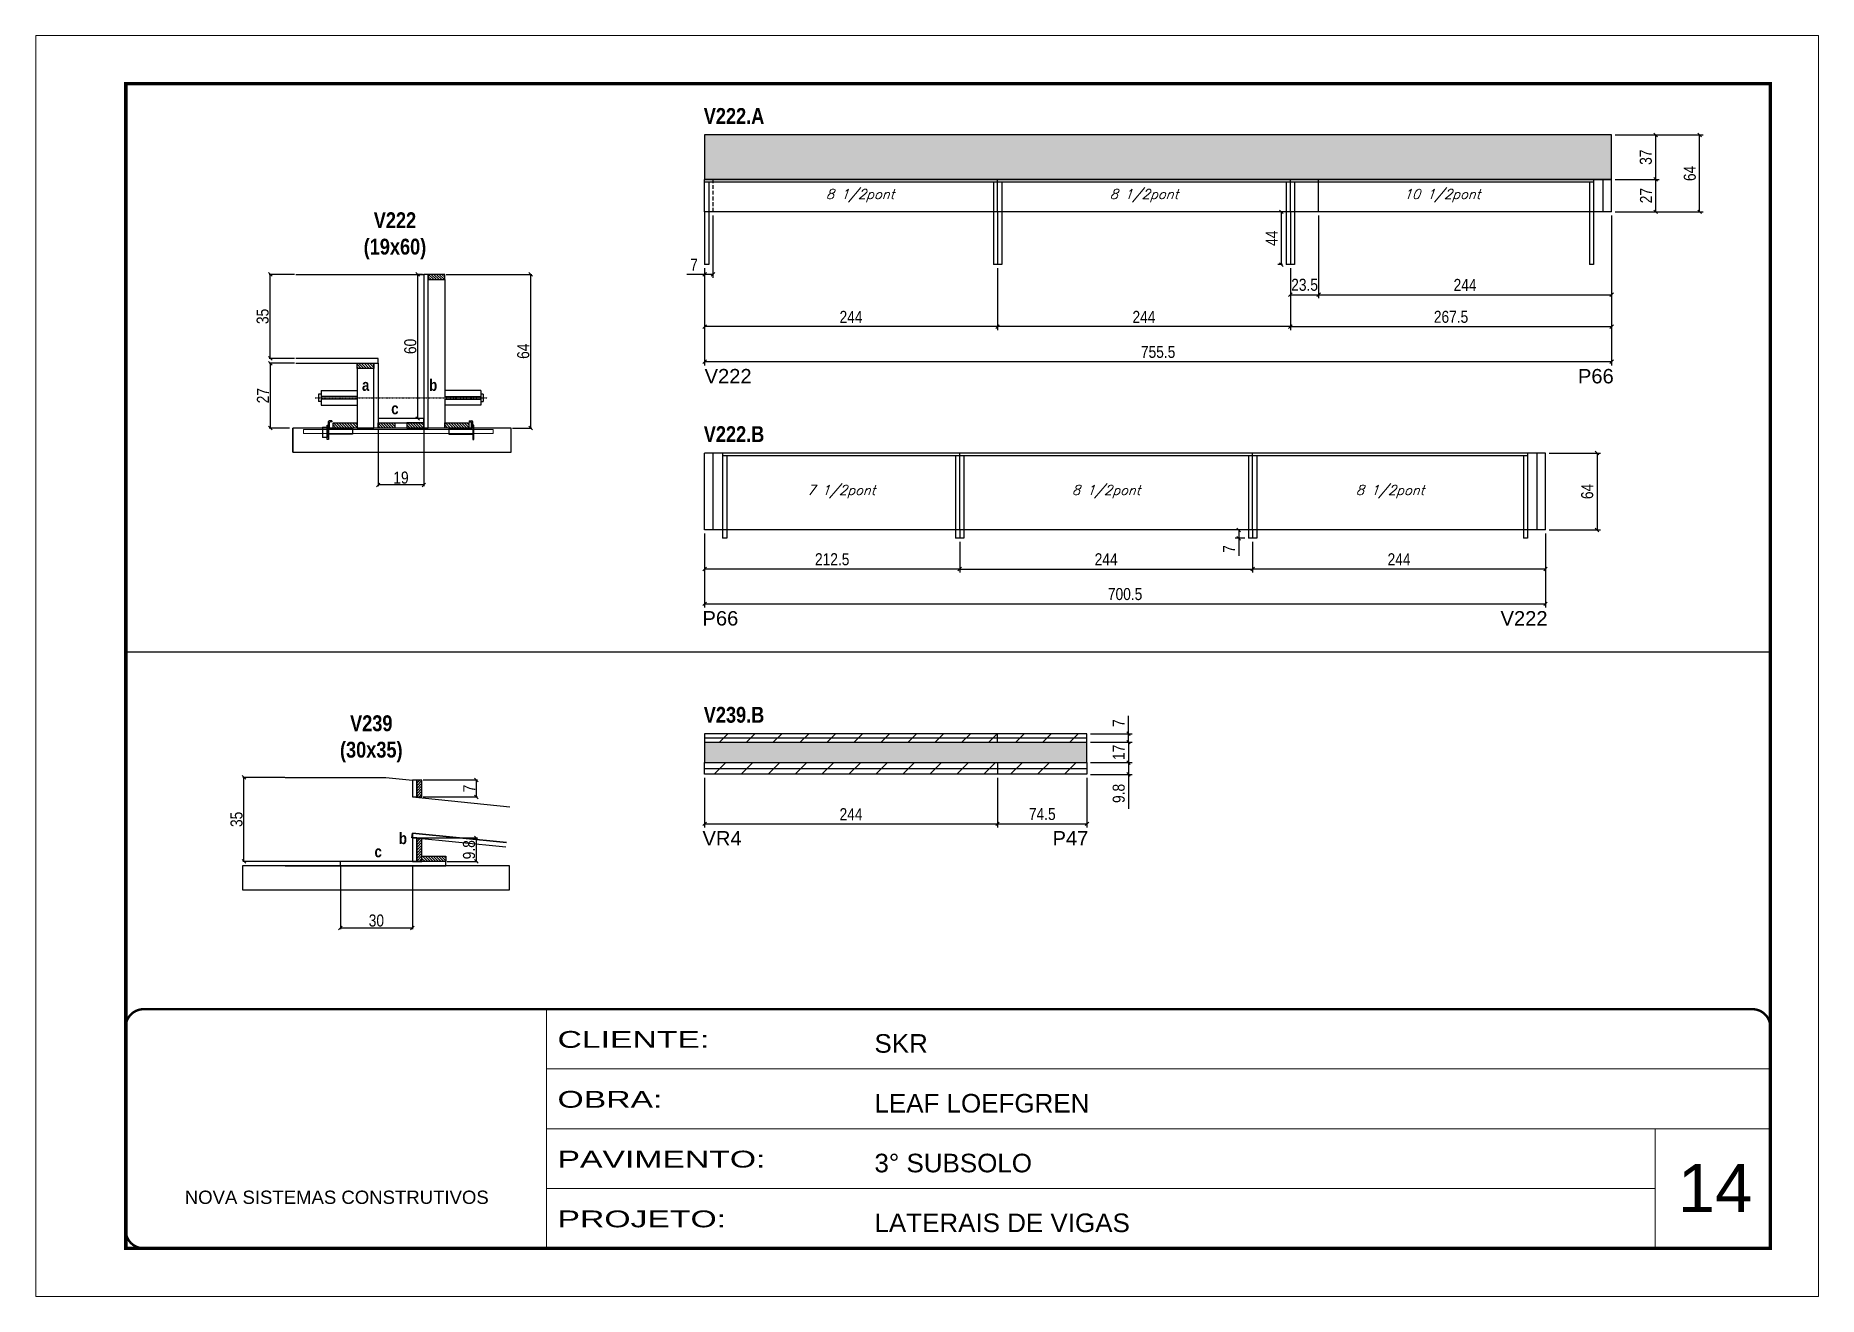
# Model space of a CAD drawing. Extents: x 3309 to 9590, y -2522 to 15424.
# Drawn here: x 4908 to 6393, y 10112 to 11162 of the extents above; entities that cross this region are included whole.
import ezdxf

# ---------------------------------------------------------------- set-up
doc = ezdxf.new("R2010")
doc.units = 0
for name, pattern in [('CONTINUO', [0]), ('DASHED', [0.75, 0.5, -0.25]), ('HIDDEN', [0.375, 0.25, -0.125]), ('HIDDEN2', [4.7625, 3.175, -1.5875])]:
    doc.linetypes.add(name, pattern=pattern)
for name, color, linetype in [('5', 5, 'Continuous'), ('barrote', 251, 'Continuous'), ('COTA', 241, 'Continuous'), ('detalhes', 4, 'Continuous'), ('NOMENCLATURA', 7, 'Continuous'), ('Painéis', 200, 'Continuous'), ('presilha', 1, 'Continuous'), ('SARR_2.2x10', 60, 'Continuous'), ('SARR_2.2x7', 40, 'Continuous'), ('SARR_3.5x7', 81, 'Continuous'), ('SARR_EDITAR', 141, 'Continuous'), ('TENSOR', 3, 'Continuous'), ('texto', 7, 'Continuous')]:
    doc.layers.add(name, color=color, linetype=linetype)
for name, color, linetype, lineweight in [('CARIMBO', 255, 'Continuous', 9), ('CONCRETO', 251, 'Continuous', 25), ('Folhas', 255, 'Continuous', 9), ('Hachura', 251, 'Continuous', 9), ('SARRAFO DE PRESSAO', 251, 'DASHED', 9), ('SCO-___-LAJ', 2, 'Continuous', 0)]:
    doc.layers.add(name, color=color, linetype=linetype, lineweight=lineweight)
doc.styles.add('ARIAL', font='arial.ttf')
doc.styles.add('COTA TECNICA', font='techl___.ttf', dxfattribs={"height": 10})
doc.styles.add('COTA TECNICA 2X', font='techl___.ttf', dxfattribs={"height": 10})
doc.styles.add('Romans', font='romans.shx')
doc.styles.get("Standard").update_dxf_attribs({"font": 'arial.ttf'})
doc.styles.add('TECNICA', font='techb___.ttf', dxfattribs={"height": 10})
doc.styles.add('Tecnologia', font='')
doc.styles.get('Tecnologia').set_extended_font_data('Forgotten Futurist')
doc.dimstyles.new('PAINEL', dxfattribs={"dimtxt": 10, "dimasz": 3, "dimexe": 3, "dimexo": 3, "dimgap": 3, "dimtad": 1, "dimdec": 1, "dimzin": 12, "dimdsep": 46, "dimtxsty": 'COTA TECNICA', "dimblk1": 'OBLIQUE', "dimblk2": 'OBLIQUE', "dimsah": 1, "dimcen": 0.9, "dimclrd": 4, "dimclre": 4, "dimclrt": 240, "dimadec": 1, "dimazin": 3, "dimtfac": 1, "dimtdec": 1, "dimtmove": 0, "dimatfit": 3, "dimfxl": 1, "dimtolj": 1, "dimtzin": 12, "dimarcsym": 0})
doc.dimstyles.new('SECAO', dxfattribs={"dimscale": 0.333333, "dimtxt": 5, "dimasz": 9, "dimexe": 3, "dimexo": 3, "dimgap": 3, "dimtad": 1, "dimdec": 1, "dimlfac": 0.5, "dimzin": 12, "dimdsep": 46, "dimtxsty": 'COTA TECNICA 2X', "dimblk1": 'OBLIQUE', "dimblk2": 'OBLIQUE', "dimsah": 1, "dimcen": 0.9, "dimclrd": 4, "dimclre": 4, "dimclrt": 240, "dimadec": 1, "dimazin": 3, "dimtfac": 1, "dimtdec": 1, "dimtmove": 0, "dimatfit": 3, "dimfxl": 1, "dimtolj": 1, "dimtzin": 12, "dimarcsym": 0})
pattern_1 = [(135, (38428.7128, -112676.833), (-1.122532015, -1.122532015), [])]

msp = doc.modelspace()

# ---------------------------------------------------------------- texts
at = {"layer": '5', "linetype": 'Continuous'}
for s, rotation, p in [('V222', 0.00004, (5465.11, 10872.53)), ('P66', 359.99996, (6192.61, 10872.53)), ('P66', 0.00004, (5463.34, 10670.84)), ('V222', 0.00004, (6128.15, 10670.84)), ('VR4', 0.00004, (5463.34, 10487.66)), ('P47', 0.00004, (5754.93, 10487.66))]:
    msp.add_text(s, height=12, rotation=rotation, dxfattribs=at).set_placement(p)
at = {"layer": 'CARIMBO', "style": 'ARIAL'}
msp.add_text('14', height=40, dxfattribs=at).set_placement((6275.73, 10182.28))
at = {"layer": 'detalhes', "style": 'TECNICA'}
for s, p in [('a', (5179.7, 10866.32)), ('b', (5235.67, 10866.31)), ('c', (5204.07, 10846.81)), ('c', (5190.14, 10477.83)), ('b', (5210.45, 10488.79))]:
    msp.add_text(s, height=9.6, dxfattribs=at).set_placement(p)
at = {"layer": 'NOMENCLATURA', "style": 'TECNICA'}
for s, p in [('V222.A', (5464.41, 11088.63)), ('V222.B', (5464.41, 10823.68)), ('V239.B', (5464.41, 10589.92))]:
    msp.add_text(s, height=13.2, dxfattribs=at).set_placement(p)
at = {"layer": 'NOMENCLATURA', "char_height": 13.2, "attachment_point": 2, "style": 'TECNICA'}
for s, insert in [('V222\\P(19x60)', (5207.17, 11015.03)), ('V239\\P(30x35)', (5187.45, 10596.05))]:
    msp.add_mtext_dynamic_manual_height_columns(s, width=300.2766, gutter_width=1, heights=[0], dxfattribs=dict(at, insert=insert))
at = {"layer": 'texto', "color": 2, "char_height": 8, "attachment_point": 5, "style": 'Romans'}
for s, insert in [('{\\Q19;\\C256;8 1/2pont}', (5594.63, 11028.84)), ('{\\Q19;\\C256;8 1/2pont}', (5831.13, 11028.84)), ('{\\Q19;\\C256;10 1/2pont}', (6079.38, 11028.84)), ('{\\Q19;\\C256;7 1/2pont}', (5578.88, 10782.39)), ('{\\Q19;\\C256;8 1/2pont}', (5799.63, 10782.39)), ('{\\Q19;\\C256;8 1/2pont}', (6036.13, 10782.39))]:
    msp.add_mtext(s, dxfattribs=dict(at, insert=insert))

# ---------------------------------------------------------------- blocks, each defined once
blk = doc.blocks.new('9999999999')
at = {"color": 30, "linetype": 'CONTINUO'}
for p, q in [((98564.6, 34230.2), (98564.6, 34429.4)), ((98564.6, 34379.6), (99584, 34379.6)), ((98564.6, 34329.8), (99488, 34329.8)), ((99584, 34329.8), (99488, 34329.8)), ((99488, 34329.8), (99488, 34230.2)), ((98564.6, 34280), (99488, 34280))]:
    blk.add_line(p, q, dxfattribs=at)
at = {"color": 30, "linetype": 'CONTINUO', "const_width": 2}
blk.add_lwpolyline([(99584, 34230.2), (99584, 34414.4, 0.414214), (99569, 34429.4), (98229, 34429.4, 0.414214), (98214, 34414.4), (98214, 34245.2, 0.414214), (98229, 34230.2), (99584, 34230.2)], format="xyb", dxfattribs=at)
at = {"layer": 'Folhas'}
blk.add_lwpolyline([(98139, 34190.2), (99624, 34190.2), (99624, 35240.2), (98139, 35240.2)], close=True, dxfattribs=at)
at = {"layer": 'Folhas', "color": 30, "const_width": 3}
blk.add_lwpolyline([(98214, 34230.2), (99584, 34230.2), (99584, 35200.2), (98214, 35200.2)], close=True, dxfattribs=at)
at = {"color": 7, "linetype": 'Continuous', "ltscale": 5, "style": 'ARIAL'}
for s, height, p in [('SKR', 15.48, (98837.7, 34393.1)), ('LEAF LOEFGREN', 15.483, (98837.7, 34343.3)), ('3° SUBSOLO', 15.48, (98837.7, 34293.5)), ('NOVA SISTEMAS CONSTRUTIVOS', 11.059, (98263.2, 34267.2)), ('LATERAIS DE VIGAS', 15.483, (98837.7, 34243.7))]:
    blk.add_text(s, height=height, dxfattribs=at).set_placement(p)
at = {"layer": 'Folhas', "color": 7, "style": 'Tecnologia', "width": 1.5}
for s, p in [('CLIENTE:', (98573.7, 34397.2)), ('OBRA:', (98573.7, 34347.3)), ('PAVIMENTO:', (98573.7, 34297.5)), ('PROJETO:', (98573.7, 34247.7))]:
    blk.add_text(s, height=14, dxfattribs=at).set_placement(p)
blk = doc.blocks.new('_Oblique')
at = {"color": 0, "linetype": 'ByBlock', "lineweight": -2}
blk.add_line((-0.5, -0.5), (0.5, 0.5), dxfattribs=at)
blk = doc.blocks.new('*D385')
at = {"layer": 'COTA', "color": 4, "lineweight": -2, "transparency": 16777216}
for p, q in [((5193.2, 10834.3), (5193.2, 10786.9)), ((5231.2, 10834.3), (5231.2, 10786.9)), ((5231.2, 10787.9), (5193.2, 10787.9))]:
    blk.add_line(p, q, dxfattribs=at)
at = {"layer": 'Defpoints', "color": 0, "transparency": 16777216}
for p in [(5193.2, 10835.3), (5231.2, 10835.3), (5193.2, 10787.9)]:
    blk.add_point(p, dxfattribs=at)
at = {"layer": 'COTA', "color": 4, "lineweight": -2, "transparency": 16777216, "xscale": 3, "yscale": 3, "zscale": 3, "rotation": 180}
blk.add_blockref('_Oblique', (5193.2, 10787.9), dxfattribs=at)
at = {"layer": 'COTA', "color": 4, "lineweight": -2, "transparency": 16777216, "xscale": 3, "yscale": 3, "zscale": 3}
blk.add_blockref('_Oblique', (5231.2, 10787.9), dxfattribs=at)
at = {"layer": 'COTA', "color": 240, "transparency": 16777216, "insert": (5212.2, 10794), "char_height": 10, "attachment_point": 5, "style": 'COTA TECNICA 2X'}
blk.add_mtext('\\A1;19', dxfattribs=at)
blk = doc.blocks.new('PRESILHA METÁLICA 1')
at = {"layer": 'presilha'}
for p, q in [((0, 13), (6, 13)), ((0, 13), (0, 0)), ((6, 0), (0, 0)), ((6, 15.5), (7.5, 15.5)), ((6, -2.5), (6, 15.5)), ((6, 13), (6, 0)), ((7.5, 10.6), (7.5, 19.9)), ((7.5, 15.5), (7.5, -2.5)), ((37.5, 4.1), (7.5, 4.1)), ((12, 21), (8.6, 21)), ((9, 11.6), (9, 18.9)), ((12, 19.5), (9.6, 19.5)), ((37.5, 11), (9.6, 11)), ((12, 21), (12, 19.5)), ((37.5, 11), (37.5, 4.1)), ((7.5, -2.5), (6, -2.5))]:
    blk.add_line(p, q, dxfattribs=at)
for centre, radius, start, end in [((8.6, 19.9), 1.14, 90, 180), ((9.6, 18.9), 0.57, 90, 180), ((9.6, 11.6), 0.57, 180, 270)]:
    blk.add_arc(centre, radius, start, end, dxfattribs=at)
blk = doc.blocks.new('PRESILHA METÁLICA 2')
at = {"layer": 'presilha'}
for p, q in [((-5.2, 23.5), (-5.2, 22)), ((-5.2, 23.5), (-1.9, 23.5)), ((-0.8, 14.6), (-0.8, 22.4)), ((-30.8, 13.5), (-30.8, 6.6)), ((-30.8, 13.5), (-2.8, 13.5)), ((-30.8, 6.6), (-0.8, 6.6)), ((-5.2, 22), (-2.8, 22)), ((-2.2, 14.1), (-2.2, 21.4)), ((0.8, 18), (-0.8, 18)), ((-0.8, 18), (-0.8, 0)), ((-0.8, 0), (0.8, 0)), ((0.8, 0), (0.8, 18))]:
    blk.add_line(p, q, dxfattribs=at)
for centre, radius, start, end in [((-1.9, 22.4), 1.14, 0, 90), ((-2.8, 21.4), 0.57, 0, 90), ((-2.8, 14.1), 0.57, 270, 0)]:
    blk.add_arc(centre, radius, start, end, dxfattribs=at)
blk = doc.blocks.new('*D386')
at = {"layer": 'COTA', "color": 4, "lineweight": -2, "transparency": 16777216}
for p, q in [((5249.8, 10963.3), (5321.2, 10963.3)), ((5320.2, 10963.3), (5320.2, 10835.3)), ((5305, 10835.3), (5321.2, 10835.3))]:
    blk.add_line(p, q, dxfattribs=at)
at = {"layer": 'Defpoints', "color": 0, "transparency": 16777216}
for p in [(5248.8, 10963.3), (5304, 10835.3), (5320.2, 10835.3)]:
    blk.add_point(p, dxfattribs=at)
at = {"layer": 'COTA', "color": 4, "lineweight": -2, "transparency": 16777216, "xscale": 3, "yscale": 3, "zscale": 3}
for p, rotation in [((5320.2, 10963.3), 90), ((5320.2, 10835.3), 270)]:
    blk.add_blockref('_Oblique', p, dxfattribs=dict(at, rotation=rotation))
at = {"layer": 'COTA', "color": 240, "transparency": 16777216, "insert": (5314.1, 10899.3), "char_height": 10, "attachment_point": 5, "rotation": 90, "style": 'COTA TECNICA 2X'}
blk.add_mtext('\\A1;64', dxfattribs=at)
blk = doc.blocks.new('*D387')
at = {"layer": 'COTA', "color": 4, "lineweight": -2, "transparency": 16777216}
for p, q in [((5123.5, 10889.3), (5102.3, 10889.3)), ((5103.3, 10889.3), (5103.3, 10835.3)), ((5119.4, 10835.3), (5102.3, 10835.3))]:
    blk.add_line(p, q, dxfattribs=at)
at = {"layer": 'Defpoints', "color": 0, "transparency": 16777216}
for p in [(5124.5, 10889.3), (5103.3, 10835.3), (5120.4, 10835.3)]:
    blk.add_point(p, dxfattribs=at)
at = {"layer": 'COTA', "color": 4, "lineweight": -2, "transparency": 16777216, "xscale": 3, "yscale": 3, "zscale": 3}
for p, rotation in [((5103.3, 10889.3), 90), ((5103.3, 10835.3), 270)]:
    blk.add_blockref('_Oblique', p, dxfattribs=dict(at, rotation=rotation))
at = {"layer": 'COTA', "color": 240, "transparency": 16777216, "insert": (5097.2, 10862.3), "char_height": 10, "attachment_point": 5, "rotation": 90, "style": 'COTA TECNICA 2X'}
blk.add_mtext('\\A1;27', dxfattribs=at)
blk = doc.blocks.new('*D383')
at = {"layer": 'COTA', "color": 4, "lineweight": -2, "transparency": 16777216}
for p, q in [((5230.2, 10963.3), (5225.1, 10963.3)), ((5226.1, 10843.3), (5226.1, 10963.3)), ((5230.2, 10843.3), (5225.1, 10843.3))]:
    blk.add_line(p, q, dxfattribs=at)
at = {"layer": 'Defpoints', "color": 0, "transparency": 16777216}
for p in [(5226.1, 10963.3), (5231.2, 10963.3), (5231.2, 10843.3)]:
    blk.add_point(p, dxfattribs=at)
at = {"layer": 'COTA', "color": 4, "lineweight": -2, "transparency": 16777216, "xscale": 3, "yscale": 3, "zscale": 3}
for p, rotation in [((5226.1, 10963.3), 90), ((5226.1, 10843.3), 270)]:
    blk.add_blockref('_Oblique', p, dxfattribs=dict(at, rotation=rotation))
at = {"layer": 'COTA', "color": 240, "transparency": 16777216, "insert": (5220, 10903.3), "char_height": 10, "attachment_point": 5, "rotation": 90, "style": 'COTA TECNICA 2X'}
blk.add_mtext('\\A1;60', dxfattribs=at)
blk = doc.blocks.new('*D384')
at = {"layer": 'COTA', "color": 4, "lineweight": -2, "transparency": 16777216}
for p, q in [((5123.5, 10963.3), (5102.3, 10963.3)), ((5103.3, 10893.3), (5103.3, 10963.3)), ((5123.5, 10893.3), (5102.3, 10893.3))]:
    blk.add_line(p, q, dxfattribs=at)
at = {"layer": 'Defpoints', "color": 0, "transparency": 16777216}
for p in [(5103.3, 10963.3), (5124.5, 10963.3), (5124.5, 10893.3)]:
    blk.add_point(p, dxfattribs=at)
at = {"layer": 'COTA', "color": 4, "lineweight": -2, "transparency": 16777216, "xscale": 3, "yscale": 3, "zscale": 3}
for p, rotation in [((5103.3, 10963.3), 90), ((5103.3, 10893.3), 270)]:
    blk.add_blockref('_Oblique', p, dxfattribs=dict(at, rotation=rotation))
at = {"layer": 'COTA', "color": 240, "transparency": 16777216, "insert": (5097, 10928.3), "char_height": 10, "attachment_point": 5, "rotation": 90, "style": 'COTA TECNICA 2X'}
blk.add_mtext('\\A1;35', dxfattribs=at)
blk = doc.blocks.new('*D388')
at = {"layer": 'COTA', "color": 4, "linetype": 'ByBlock', "lineweight": -2, "transparency": 16777216}
for p, q in [((5709.1, 10968.4), (5709.1, 10916.8)), ((5953.1, 10968.4), (5953.1, 10916.8)), ((5953.1, 10919.8), (5709.1, 10919.8))]:
    blk.add_line(p, q, dxfattribs=at)
at = {"layer": 'Defpoints', "color": 0, "linetype": 'ByBlock', "transparency": 16777216}
for p in [(5709.1, 10971.4), (5953.1, 10971.4), (5709.1, 10919.8)]:
    blk.add_point(p, dxfattribs=at)
at = {"layer": 'COTA', "color": 4, "linetype": 'ByBlock', "lineweight": -2, "transparency": 16777216, "xscale": 3, "yscale": 3, "zscale": 3, "rotation": 180}
blk.add_blockref('_Oblique', (5709.1, 10919.8), dxfattribs=at)
at = {"layer": 'COTA', "color": 4, "linetype": 'ByBlock', "lineweight": -2, "transparency": 16777216, "xscale": 3, "yscale": 3, "zscale": 3}
blk.add_blockref('_Oblique', (5953.1, 10919.8), dxfattribs=at)
at = {"layer": 'COTA', "color": 240, "linetype": 'ByBlock', "transparency": 16777216, "insert": (5831.1, 10927.9), "char_height": 10, "attachment_point": 5, "style": 'COTA TECNICA'}
blk.add_mtext('\\A1;244', dxfattribs=at)
blk = doc.blocks.new('*D389')
at = {"layer": 'COTA', "color": 4, "linetype": 'ByBlock', "lineweight": -2, "transparency": 16777216}
for p, q in [((5465.1, 10968.4), (5465.1, 10916.8)), ((5709.1, 10968.4), (5709.1, 10916.8)), ((5709.1, 10919.8), (5465.1, 10919.8))]:
    blk.add_line(p, q, dxfattribs=at)
at = {"layer": 'Defpoints', "color": 0, "linetype": 'ByBlock', "transparency": 16777216}
for p in [(5465.1, 10971.4), (5709.1, 10971.4), (5465.1, 10919.8)]:
    blk.add_point(p, dxfattribs=at)
at = {"layer": 'COTA', "color": 4, "linetype": 'ByBlock', "lineweight": -2, "transparency": 16777216, "xscale": 3, "yscale": 3, "zscale": 3, "rotation": 180}
blk.add_blockref('_Oblique', (5465.1, 10919.8), dxfattribs=at)
at = {"layer": 'COTA', "color": 4, "linetype": 'ByBlock', "lineweight": -2, "transparency": 16777216, "xscale": 3, "yscale": 3, "zscale": 3}
blk.add_blockref('_Oblique', (5709.1, 10919.8), dxfattribs=at)
at = {"layer": 'COTA', "color": 240, "linetype": 'ByBlock', "transparency": 16777216, "insert": (5587.1, 10927.9), "char_height": 10, "attachment_point": 5, "style": 'COTA TECNICA'}
blk.add_mtext('\\A1;244', dxfattribs=at)
blk = doc.blocks.new('*D391')
at = {"layer": 'COTA', "color": 4, "linetype": 'ByBlock', "lineweight": -2, "transparency": 16777216}
for p, q in [((6220.6, 11012.4), (6220.6, 10887.5)), ((5465.1, 10968.4), (5465.1, 10887.5)), ((6220.6, 10890.5), (5465.1, 10890.5))]:
    blk.add_line(p, q, dxfattribs=at)
at = {"layer": 'Defpoints', "color": 0, "linetype": 'ByBlock', "transparency": 16777216}
for p in [(6220.6, 11015.4), (5465.1, 10971.4), (5465.1, 10890.5)]:
    blk.add_point(p, dxfattribs=at)
at = {"layer": 'COTA', "color": 4, "linetype": 'ByBlock', "lineweight": -2, "transparency": 16777216, "xscale": 3, "yscale": 3, "zscale": 3, "rotation": 180}
blk.add_blockref('_Oblique', (5465.1, 10890.5), dxfattribs=at)
at = {"layer": 'COTA', "color": 4, "linetype": 'ByBlock', "lineweight": -2, "transparency": 16777216, "xscale": 3, "yscale": 3, "zscale": 3}
blk.add_blockref('_Oblique', (6220.6, 10890.5), dxfattribs=at)
at = {"layer": 'COTA', "color": 240, "linetype": 'ByBlock', "transparency": 16777216, "insert": (5842.9, 10898.7), "char_height": 10, "attachment_point": 5, "style": 'COTA TECNICA'}
blk.add_mtext('\\A1;755.5', dxfattribs=at)
blk = doc.blocks.new('*D392')
at = {"layer": 'COTA', "color": 4, "lineweight": -2, "transparency": 16777216}
for p, q in [((6223.6, 11042.4), (6260.4, 11042.4)), ((6257.4, 11015.4), (6257.4, 11042.4)), ((6223.6, 11015.4), (6260.4, 11015.4))]:
    blk.add_line(p, q, dxfattribs=at)
at = {"layer": 'Defpoints', "color": 0, "transparency": 16777216}
for p in [(6220.6, 11042.4), (6257.4, 11042.4), (6220.6, 11015.4)]:
    blk.add_point(p, dxfattribs=at)
at = {"layer": 'COTA', "color": 4, "lineweight": -2, "transparency": 16777216, "xscale": 3, "yscale": 3, "zscale": 3}
for p, rotation in [((6257.4, 11042.4), 90), ((6257.4, 11015.4), 270)]:
    blk.add_blockref('_Oblique', p, dxfattribs=dict(at, rotation=rotation))
at = {"layer": 'COTA', "color": 240, "transparency": 16777216, "insert": (6249.3, 11028.9), "char_height": 10, "attachment_point": 5, "rotation": 90, "style": 'COTA TECNICA'}
blk.add_mtext('\\A1;27', dxfattribs=at)
blk = doc.blocks.new('*D393')
at = {"layer": 'COTA', "color": 4, "lineweight": -2, "transparency": 16777216}
for p, q in [((6223.6, 11079.4), (6260.4, 11079.4)), ((6257.4, 11042.4), (6257.4, 11079.4)), ((6223.6, 11042.4), (6260.4, 11042.4))]:
    blk.add_line(p, q, dxfattribs=at)
at = {"layer": 'Defpoints', "color": 0, "transparency": 16777216}
for p in [(6220.6, 11079.4), (6257.4, 11079.4), (6220.6, 11042.4)]:
    blk.add_point(p, dxfattribs=at)
at = {"layer": 'COTA', "color": 4, "lineweight": -2, "transparency": 16777216, "xscale": 3, "yscale": 3, "zscale": 3}
for p, rotation in [((6257.4, 11079.4), 90), ((6257.4, 11042.4), 270)]:
    blk.add_blockref('_Oblique', p, dxfattribs=dict(at, rotation=rotation))
at = {"layer": 'COTA', "color": 240, "transparency": 16777216, "insert": (6249.2, 11060.9), "char_height": 10, "attachment_point": 5, "rotation": 90, "style": 'COTA TECNICA'}
blk.add_mtext('\\A1;37', dxfattribs=at)
blk = doc.blocks.new('*D394')
at = {"layer": 'COTA', "color": 4, "lineweight": -2, "transparency": 16777216}
for p, q in [((6223.6, 11079.4), (6296.9, 11079.4)), ((6293.9, 11015.4), (6293.9, 11079.4)), ((6223.6, 11015.4), (6296.9, 11015.4))]:
    blk.add_line(p, q, dxfattribs=at)
at = {"layer": 'Defpoints', "color": 0, "transparency": 16777216}
for p in [(6220.6, 11079.4), (6293.9, 11079.4), (6220.6, 11015.4)]:
    blk.add_point(p, dxfattribs=at)
at = {"layer": 'COTA', "color": 4, "lineweight": -2, "transparency": 16777216, "xscale": 3, "yscale": 3, "zscale": 3}
for p, rotation in [((6293.9, 11079.4), 90), ((6293.9, 11015.4), 270)]:
    blk.add_blockref('_Oblique', p, dxfattribs=dict(at, rotation=rotation))
at = {"layer": 'COTA', "color": 240, "transparency": 16777216, "insert": (6285.8, 11047.4), "char_height": 10, "attachment_point": 5, "rotation": 90, "style": 'COTA TECNICA'}
blk.add_mtext('\\A1;64', dxfattribs=at)
blk = doc.blocks.new('*D395')
at = {"layer": 'COTA', "color": 4, "lineweight": -2, "transparency": 16777216}
for p, q in [((6220.6, 11012.4), (6220.6, 10916.8)), ((5953.1, 10968.4), (5953.1, 10916.8)), ((5953.1, 10919.8), (6220.6, 10919.8))]:
    blk.add_line(p, q, dxfattribs=at)
at = {"layer": 'Defpoints', "color": 0, "transparency": 16777216}
for p in [(6220.6, 11015.4), (5953.1, 10971.4), (6220.6, 10919.8)]:
    blk.add_point(p, dxfattribs=at)
at = {"layer": 'COTA', "color": 4, "lineweight": -2, "transparency": 16777216, "xscale": 3, "yscale": 3, "zscale": 3, "rotation": 180}
blk.add_blockref('_Oblique', (5953.1, 10919.8), dxfattribs=at)
at = {"layer": 'COTA', "color": 4, "lineweight": -2, "transparency": 16777216, "xscale": 3, "yscale": 3, "zscale": 3}
blk.add_blockref('_Oblique', (6220.6, 10919.8), dxfattribs=at)
at = {"layer": 'COTA', "color": 240, "transparency": 16777216, "insert": (6086.9, 10927.9), "char_height": 10, "attachment_point": 5, "style": 'COTA TECNICA'}
blk.add_mtext('\\A1;267.5', dxfattribs=at)
blk = doc.blocks.new('*D390')
at = {"layer": 'COTA', "color": 4, "lineweight": -2, "transparency": 16777216}
for p, q in [((5946.6, 11015.4), (5942.6, 11015.4)), ((5945.6, 10971.4), (5945.6, 11015.4)), ((5946.6, 10971.4), (5942.6, 10971.4))]:
    blk.add_line(p, q, dxfattribs=at)
at = {"layer": 'Defpoints', "color": 0, "transparency": 16777216}
for p in [(5945.6, 11015.4), (5949.6, 11015.4), (5949.6, 10971.4)]:
    blk.add_point(p, dxfattribs=at)
at = {"layer": 'COTA', "color": 4, "lineweight": -2, "transparency": 16777216, "xscale": 3, "yscale": 3, "zscale": 3}
for p, rotation in [((5945.6, 11015.4), 90), ((5945.6, 10971.4), 270)]:
    blk.add_blockref('_Oblique', p, dxfattribs=dict(at, rotation=rotation))
at = {"layer": 'COTA', "color": 240, "transparency": 16777216, "insert": (5937.6, 10993.4), "char_height": 10, "attachment_point": 5, "rotation": 90, "style": 'COTA TECNICA'}
blk.add_mtext('\\A1;44', dxfattribs=at)
blk = doc.blocks.new('*D396')
at = {"layer": 'COTA', "color": 4, "lineweight": -2, "transparency": 16777216}
for p, q in [((5472.1, 11012.4), (5472.1, 10960.3)), ((5465.1, 10963.3), (5450.4, 10963.3)), ((5465.1, 10968.4), (5465.1, 10960.3)), ((5472.1, 10963.3), (5465.1, 10963.3))]:
    blk.add_line(p, q, dxfattribs=at)
at = {"layer": 'Defpoints', "color": 0, "transparency": 16777216}
for p in [(5472.1, 11015.4), (5465.1, 10971.4), (5465.1, 10963.3)]:
    blk.add_point(p, dxfattribs=at)
at = {"layer": 'COTA', "color": 4, "lineweight": -2, "transparency": 16777216, "xscale": 3, "yscale": 3, "zscale": 3, "rotation": 180}
blk.add_blockref('_Oblique', (5465.1, 10963.3), dxfattribs=at)
at = {"layer": 'COTA', "color": 4, "lineweight": -2, "transparency": 16777216, "xscale": 3, "yscale": 3, "zscale": 3}
blk.add_blockref('_Oblique', (5472.1, 10963.3), dxfattribs=at)
at = {"layer": 'COTA', "color": 240, "transparency": 16777216, "insert": (5456.3, 10971.3), "char_height": 10, "attachment_point": 5, "style": 'COTA TECNICA'}
blk.add_mtext('\\A1;7', dxfattribs=at)
blk = doc.blocks.new('*D397')
at = {"layer": 'COTA', "color": 4, "lineweight": -2, "transparency": 16777216}
for p, q in [((5976.6, 11012.4), (5976.6, 10943.4)), ((5953.1, 10968.4), (5953.1, 10943.4)), ((5953.1, 10946.4), (5976.6, 10946.4))]:
    blk.add_line(p, q, dxfattribs=at)
at = {"layer": 'Defpoints', "color": 0, "transparency": 16777216}
for p in [(5976.6, 11015.4), (5953.1, 10971.4), (5976.6, 10946.4)]:
    blk.add_point(p, dxfattribs=at)
at = {"layer": 'COTA', "color": 4, "lineweight": -2, "transparency": 16777216, "xscale": 3, "yscale": 3, "zscale": 3, "rotation": 180}
blk.add_blockref('_Oblique', (5953.1, 10946.4), dxfattribs=at)
at = {"layer": 'COTA', "color": 4, "lineweight": -2, "transparency": 16777216, "xscale": 3, "yscale": 3, "zscale": 3}
blk.add_blockref('_Oblique', (5976.6, 10946.4), dxfattribs=at)
at = {"layer": 'COTA', "color": 240, "transparency": 16777216, "insert": (5964.9, 10954.6), "char_height": 10, "attachment_point": 5, "style": 'COTA TECNICA'}
blk.add_mtext('\\A1;23.5', dxfattribs=at)
blk = doc.blocks.new('*D398')
at = {"layer": 'COTA', "color": 4, "lineweight": -2, "transparency": 16777216}
for p, q in [((5976.6, 11012.4), (5976.6, 10943.4)), ((6220.6, 11012.4), (6220.6, 10943.4)), ((5976.6, 10946.4), (6220.6, 10946.4))]:
    blk.add_line(p, q, dxfattribs=at)
at = {"layer": 'Defpoints', "color": 0, "transparency": 16777216}
for p in [(5976.6, 11015.4), (6220.6, 11015.4), (6220.6, 10946.4)]:
    blk.add_point(p, dxfattribs=at)
at = {"layer": 'COTA', "color": 4, "lineweight": -2, "transparency": 16777216, "xscale": 3, "yscale": 3, "zscale": 3, "rotation": 180}
blk.add_blockref('_Oblique', (5976.6, 10946.4), dxfattribs=at)
at = {"layer": 'COTA', "color": 4, "lineweight": -2, "transparency": 16777216, "xscale": 3, "yscale": 3, "zscale": 3}
blk.add_blockref('_Oblique', (6220.6, 10946.4), dxfattribs=at)
at = {"layer": 'COTA', "color": 240, "transparency": 16777216, "insert": (6098.6, 10954.5), "char_height": 10, "attachment_point": 5, "style": 'COTA TECNICA'}
blk.add_mtext('\\A1;244', dxfattribs=at)
blk = doc.blocks.new('*D400')
at = {"layer": 'COTA', "color": 4, "linetype": 'ByBlock', "lineweight": -2, "transparency": 16777216}
for p, q in [((5921.6, 10740.5), (5921.6, 10714.9)), ((6165.6, 10747.5), (6165.6, 10714.9)), ((6165.6, 10717.9), (5921.6, 10717.9))]:
    blk.add_line(p, q, dxfattribs=at)
at = {"layer": 'Defpoints', "color": 0, "linetype": 'ByBlock', "transparency": 16777216}
for p in [(5921.6, 10743.5), (6165.6, 10750.5), (5921.6, 10717.9)]:
    blk.add_point(p, dxfattribs=at)
at = {"layer": 'COTA', "color": 4, "linetype": 'ByBlock', "lineweight": -2, "transparency": 16777216, "xscale": 3, "yscale": 3, "zscale": 3, "rotation": 180}
blk.add_blockref('_Oblique', (5921.6, 10717.9), dxfattribs=at)
at = {"layer": 'COTA', "color": 4, "linetype": 'ByBlock', "lineweight": -2, "transparency": 16777216, "xscale": 3, "yscale": 3, "zscale": 3}
blk.add_blockref('_Oblique', (6165.6, 10717.9), dxfattribs=at)
at = {"layer": 'COTA', "color": 240, "linetype": 'ByBlock', "transparency": 16777216, "insert": (6043.6, 10726), "char_height": 10, "attachment_point": 5, "style": 'COTA TECNICA'}
blk.add_mtext('\\A1;244', dxfattribs=at)
blk = doc.blocks.new('*D401')
at = {"layer": 'COTA', "color": 4, "linetype": 'ByBlock', "lineweight": -2, "transparency": 16777216}
for p, q in [((5465.1, 10747.5), (5465.1, 10714.9)), ((5677.6, 10740.5), (5677.6, 10714.9)), ((5677.6, 10717.9), (5465.1, 10717.9))]:
    blk.add_line(p, q, dxfattribs=at)
at = {"layer": 'Defpoints', "color": 0, "linetype": 'ByBlock', "transparency": 16777216}
for p in [(5465.1, 10750.5), (5677.6, 10743.5), (5465.1, 10717.9)]:
    blk.add_point(p, dxfattribs=at)
at = {"layer": 'COTA', "color": 4, "linetype": 'ByBlock', "lineweight": -2, "transparency": 16777216, "xscale": 3, "yscale": 3, "zscale": 3, "rotation": 180}
blk.add_blockref('_Oblique', (5465.1, 10717.9), dxfattribs=at)
at = {"layer": 'COTA', "color": 4, "linetype": 'ByBlock', "lineweight": -2, "transparency": 16777216, "xscale": 3, "yscale": 3, "zscale": 3}
blk.add_blockref('_Oblique', (5677.6, 10717.9), dxfattribs=at)
at = {"layer": 'COTA', "color": 240, "linetype": 'ByBlock', "transparency": 16777216, "insert": (5571.4, 10726), "char_height": 10, "attachment_point": 5, "style": 'COTA TECNICA'}
blk.add_mtext('\\A1;212.5', dxfattribs=at)
blk = doc.blocks.new('*D402')
at = {"layer": 'COTA', "color": 4, "lineweight": -2, "transparency": 16777216}
for p, q in [((6168.6, 10814.5), (6211.5, 10814.5)), ((6208.5, 10814.5), (6208.5, 10750.5)), ((6168.6, 10750.5), (6211.5, 10750.5))]:
    blk.add_line(p, q, dxfattribs=at)
at = {"layer": 'Defpoints', "color": 0, "transparency": 16777216}
for p in [(6165.6, 10814.5), (6165.6, 10750.5), (6208.5, 10750.5)]:
    blk.add_point(p, dxfattribs=at)
at = {"layer": 'COTA', "color": 4, "lineweight": -2, "transparency": 16777216, "xscale": 3, "yscale": 3, "zscale": 3}
for p, rotation in [((6208.5, 10814.5), 90), ((6208.5, 10750.5), 270)]:
    blk.add_blockref('_Oblique', p, dxfattribs=dict(at, rotation=rotation))
at = {"layer": 'COTA', "color": 240, "transparency": 16777216, "insert": (6200.4, 10782.5), "char_height": 10, "attachment_point": 5, "rotation": 90, "style": 'COTA TECNICA'}
blk.add_mtext('\\A1;64', dxfattribs=at)
blk = doc.blocks.new('*D399')
at = {"layer": 'COTA', "color": 4, "lineweight": -2, "transparency": 16777216}
for p, q in [((5677.6, 10740.5), (5677.6, 10714.9)), ((5921.6, 10740.5), (5921.6, 10714.9)), ((5677.6, 10717.9), (5921.6, 10717.9))]:
    blk.add_line(p, q, dxfattribs=at)
at = {"layer": 'Defpoints', "color": 0, "transparency": 16777216}
for p in [(5677.6, 10743.5), (5921.6, 10743.5), (5921.6, 10717.9)]:
    blk.add_point(p, dxfattribs=at)
at = {"layer": 'COTA', "color": 4, "lineweight": -2, "transparency": 16777216, "xscale": 3, "yscale": 3, "zscale": 3, "rotation": 180}
blk.add_blockref('_Oblique', (5677.6, 10717.9), dxfattribs=at)
at = {"layer": 'COTA', "color": 4, "lineweight": -2, "transparency": 16777216, "xscale": 3, "yscale": 3, "zscale": 3}
blk.add_blockref('_Oblique', (5921.6, 10717.9), dxfattribs=at)
at = {"layer": 'COTA', "color": 240, "transparency": 16777216, "insert": (5799.6, 10726), "char_height": 10, "attachment_point": 5, "style": 'COTA TECNICA'}
blk.add_mtext('\\A1;244', dxfattribs=at)
blk = doc.blocks.new('*D444')
at = {"layer": 'COTA', "color": 4, "lineweight": -2, "transparency": 16777216}
for p, q in [((5161.7, 10469.8), (5161.7, 10417.9)), ((5221.7, 10469.8), (5221.7, 10417.9)), ((5221.7, 10418.9), (5161.7, 10418.9))]:
    blk.add_line(p, q, dxfattribs=at)
at = {"layer": 'Defpoints', "color": 0, "transparency": 16777216}
for p in [(5161.7, 10470.8), (5221.7, 10470.8), (5161.7, 10418.9)]:
    blk.add_point(p, dxfattribs=at)
at = {"layer": 'COTA', "color": 4, "lineweight": -2, "transparency": 16777216, "xscale": 3, "yscale": 3, "zscale": 3, "rotation": 180}
blk.add_blockref('_Oblique', (5161.7, 10418.9), dxfattribs=at)
at = {"layer": 'COTA', "color": 4, "lineweight": -2, "transparency": 16777216, "xscale": 3, "yscale": 3, "zscale": 3}
blk.add_blockref('_Oblique', (5221.7, 10418.9), dxfattribs=at)
at = {"layer": 'COTA', "color": 240, "transparency": 16777216, "insert": (5191.7, 10425.1), "char_height": 10, "attachment_point": 5, "style": 'COTA TECNICA 2X'}
blk.add_mtext('\\A1;30', dxfattribs=at)
blk = doc.blocks.new('*D447')
at = {"layer": 'COTA', "color": 4, "lineweight": -2, "transparency": 16777216}
for p, q in [((5115.4, 10544.4), (5080.4, 10544.4)), ((5081.4, 10474.4), (5081.4, 10544.4)), ((5115.4, 10474.4), (5080.4, 10474.4))]:
    blk.add_line(p, q, dxfattribs=at)
at = {"layer": 'Defpoints', "color": 0, "transparency": 16777216}
for p in [(5081.4, 10544.4), (5116.4, 10544.4), (5116.4, 10474.4)]:
    blk.add_point(p, dxfattribs=at)
at = {"layer": 'COTA', "color": 4, "lineweight": -2, "transparency": 16777216, "xscale": 3, "yscale": 3, "zscale": 3}
for p, rotation in [((5081.4, 10544.4), 90), ((5081.4, 10474.4), 270)]:
    blk.add_blockref('_Oblique', p, dxfattribs=dict(at, rotation=rotation))
at = {"layer": 'COTA', "color": 240, "transparency": 16777216, "insert": (5075.2, 10509.4), "char_height": 10, "attachment_point": 5, "rotation": 90, "style": 'COTA TECNICA 2X'}
blk.add_mtext('\\A1;35', dxfattribs=at)
blk = doc.blocks.new('*D448')
at = {"layer": 'COTA', "color": 4, "lineweight": -2, "transparency": 16777216}
for p, q in [((5222.7, 10493.9), (5276, 10493.9)), ((5275, 10474.4), (5275, 10493.9)), ((5250.7, 10474.4), (5276, 10474.4))]:
    blk.add_line(p, q, dxfattribs=at)
at = {"layer": 'Defpoints', "color": 0, "transparency": 16777216}
for p in [(5221.7, 10493.9), (5275, 10493.9), (5249.7, 10474.4)]:
    blk.add_point(p, dxfattribs=at)
at = {"layer": 'COTA', "color": 4, "lineweight": -2, "transparency": 16777216, "xscale": 3, "yscale": 3, "zscale": 3}
for p, rotation in [((5275, 10493.9), 90), ((5275, 10474.4), 270)]:
    blk.add_blockref('_Oblique', p, dxfattribs=dict(at, rotation=rotation))
at = {"layer": 'COTA', "color": 240, "transparency": 16777216, "insert": (5268.9, 10484.1), "char_height": 10, "attachment_point": 5, "rotation": 90, "style": 'COTA TECNICA 2X'}
blk.add_mtext('\\A1;9.8', dxfattribs=at)
blk = doc.blocks.new('*D449')
at = {"layer": 'COTA', "color": 4, "lineweight": -2, "transparency": 16777216}
for p, q in [((5230.7, 10542.2), (5276, 10542.2)), ((5275, 10528.1), (5275, 10542.2)), ((5230.7, 10528.1), (5276, 10528.1))]:
    blk.add_line(p, q, dxfattribs=at)
at = {"layer": 'Defpoints', "color": 0, "transparency": 16777216}
for p in [(5229.7, 10542.2), (5275, 10542.2), (5229.7, 10528.1)]:
    blk.add_point(p, dxfattribs=at)
at = {"layer": 'COTA', "color": 4, "lineweight": -2, "transparency": 16777216, "xscale": 3, "yscale": 3, "zscale": 3}
for p, rotation in [((5275, 10542.2), 90), ((5275, 10528.1), 270)]:
    blk.add_blockref('_Oblique', p, dxfattribs=dict(at, rotation=rotation))
at = {"layer": 'COTA', "color": 240, "transparency": 16777216, "insert": (5269, 10535.1), "char_height": 10, "attachment_point": 5, "rotation": 90, "style": 'COTA TECNICA 2X'}
blk.add_mtext('\\A1;7', dxfattribs=at)
blk = doc.blocks.new('*D445')
at = {"layer": 'COTA', "color": 4, "lineweight": -2, "transparency": 16777216}
for p, q in [((5465.1, 10543.9), (5465.1, 10502.7)), ((5709.1, 10543.9), (5709.1, 10502.7)), ((5465.1, 10505.7), (5709.1, 10505.7))]:
    blk.add_line(p, q, dxfattribs=at)
at = {"layer": 'Defpoints', "color": 0, "transparency": 16777216}
for p in [(5465.1, 10546.9), (5709.1, 10546.9), (5709.1, 10505.7)]:
    blk.add_point(p, dxfattribs=at)
at = {"layer": 'COTA', "color": 4, "lineweight": -2, "transparency": 16777216, "xscale": 3, "yscale": 3, "zscale": 3, "rotation": 180}
blk.add_blockref('_Oblique', (5465.1, 10505.7), dxfattribs=at)
at = {"layer": 'COTA', "color": 4, "lineweight": -2, "transparency": 16777216, "xscale": 3, "yscale": 3, "zscale": 3}
blk.add_blockref('_Oblique', (5709.1, 10505.7), dxfattribs=at)
at = {"layer": 'COTA', "color": 240, "transparency": 16777216, "insert": (5587.1, 10513.7), "char_height": 10, "attachment_point": 5, "style": 'COTA TECNICA'}
blk.add_mtext('\\A1;244', dxfattribs=at)
blk = doc.blocks.new('*D446')
at = {"layer": 'COTA', "color": 4, "lineweight": -2, "transparency": 16777216}
for p, q in [((5709.1, 10543.9), (5709.1, 10502.7)), ((5783.6, 10543.9), (5783.6, 10502.7)), ((5709.1, 10505.7), (5783.6, 10505.7))]:
    blk.add_line(p, q, dxfattribs=at)
at = {"layer": 'Defpoints', "color": 0, "transparency": 16777216}
for p in [(5709.1, 10546.9), (5783.6, 10546.9), (5783.6, 10505.7)]:
    blk.add_point(p, dxfattribs=at)
at = {"layer": 'COTA', "color": 4, "lineweight": -2, "transparency": 16777216, "xscale": 3, "yscale": 3, "zscale": 3, "rotation": 180}
blk.add_blockref('_Oblique', (5709.1, 10505.7), dxfattribs=at)
at = {"layer": 'COTA', "color": 4, "lineweight": -2, "transparency": 16777216, "xscale": 3, "yscale": 3, "zscale": 3}
blk.add_blockref('_Oblique', (5783.6, 10505.7), dxfattribs=at)
at = {"layer": 'COTA', "color": 240, "transparency": 16777216, "insert": (5746.4, 10513.8), "char_height": 10, "attachment_point": 5, "style": 'COTA TECNICA'}
blk.add_mtext('\\A1;74.5', dxfattribs=at)
blk = doc.blocks.new('*D450')
at = {"layer": 'COTA', "color": 4, "lineweight": -2, "transparency": 16777216}
for p, q in [((5786.6, 10573.7), (5821.2, 10573.7)), ((5818.2, 10573.7), (5818.2, 10556.7)), ((5786.6, 10556.7), (5821.2, 10556.7))]:
    blk.add_line(p, q, dxfattribs=at)
at = {"layer": 'Defpoints', "color": 0, "transparency": 16777216}
for p in [(5783.6, 10573.7), (5783.6, 10556.7), (5818.2, 10556.7)]:
    blk.add_point(p, dxfattribs=at)
at = {"layer": 'COTA', "color": 4, "lineweight": -2, "transparency": 16777216, "xscale": 3, "yscale": 3, "zscale": 3}
for p, rotation in [((5818.2, 10573.7), 90), ((5818.2, 10556.7), 270)]:
    blk.add_blockref('_Oblique', p, dxfattribs=dict(at, rotation=rotation))
at = {"layer": 'COTA', "color": 240, "transparency": 16777216, "insert": (5810.1, 10565.2), "char_height": 10, "attachment_point": 5, "rotation": 90, "style": 'COTA TECNICA'}
blk.add_mtext('\\A1;17', dxfattribs=at)
blk = doc.blocks.new('*D451')
at = {"layer": 'COTA', "color": 4, "lineweight": -2, "transparency": 16777216}
for p, q in [((5818.2, 10580.7), (5818.2, 10595.5)), ((5786.6, 10580.7), (5821.2, 10580.7)), ((5786.6, 10573.7), (5821.2, 10573.7)), ((5818.2, 10573.7), (5818.2, 10580.7))]:
    blk.add_line(p, q, dxfattribs=at)
at = {"layer": 'Defpoints', "color": 0, "transparency": 16777216}
for p in [(5783.6, 10580.7), (5783.6, 10573.7), (5818.2, 10580.7)]:
    blk.add_point(p, dxfattribs=at)
at = {"layer": 'COTA', "color": 4, "lineweight": -2, "transparency": 16777216, "xscale": 3, "yscale": 3, "zscale": 3}
for p, rotation in [((5818.2, 10580.7), 90), ((5818.2, 10573.7), 270)]:
    blk.add_blockref('_Oblique', p, dxfattribs=dict(at, rotation=rotation))
at = {"layer": 'COTA', "color": 240, "transparency": 16777216, "insert": (5810.1, 10589.6), "char_height": 10, "attachment_point": 5, "rotation": 90, "style": 'COTA TECNICA'}
blk.add_mtext('\\A1;7', dxfattribs=at)
blk = doc.blocks.new('*D452')
at = {"layer": 'COTA', "color": 4, "lineweight": -2, "transparency": 16777216}
for p, q in [((5786.6, 10556.7), (5821.2, 10556.7)), ((5786.6, 10546.9), (5821.2, 10546.9)), ((5818.2, 10556.7), (5818.2, 10546.9)), ((5818.2, 10546.9), (5818.2, 10518.1))]:
    blk.add_line(p, q, dxfattribs=at)
at = {"layer": 'Defpoints', "color": 0, "transparency": 16777216}
for p in [(5783.6, 10556.7), (5783.6, 10546.9), (5818.2, 10546.9)]:
    blk.add_point(p, dxfattribs=at)
at = {"layer": 'COTA', "color": 4, "lineweight": -2, "transparency": 16777216, "xscale": 3, "yscale": 3, "zscale": 3}
for p, rotation in [((5818.2, 10556.7), 90), ((5818.2, 10546.9), 270)]:
    blk.add_blockref('_Oblique', p, dxfattribs=dict(at, rotation=rotation))
at = {"layer": 'COTA', "color": 240, "transparency": 16777216, "insert": (5810.1, 10531), "char_height": 10, "attachment_point": 5, "rotation": 90, "style": 'COTA TECNICA'}
blk.add_mtext('\\A1;9.8', dxfattribs=at)
blk = doc.blocks.new('*D1124')
at = {"layer": 'COTA', "color": 4, "lineweight": -2, "transparency": 16777216}
for p, q in [((5465.1, 10747.5), (5465.1, 10685.9)), ((6165.6, 10747.5), (6165.6, 10685.9)), ((5465.1, 10688.9), (6165.6, 10688.9))]:
    blk.add_line(p, q, dxfattribs=at)
at = {"layer": 'Defpoints', "color": 0, "transparency": 16777216}
for p in [(5465.1, 10750.5), (6165.6, 10750.5), (6165.6, 10688.9)]:
    blk.add_point(p, dxfattribs=at)
at = {"layer": 'COTA', "color": 4, "lineweight": -2, "transparency": 16777216, "xscale": 3, "yscale": 3, "zscale": 3, "rotation": 180}
blk.add_blockref('_Oblique', (5465.1, 10688.9), dxfattribs=at)
at = {"layer": 'COTA', "color": 4, "lineweight": -2, "transparency": 16777216, "xscale": 3, "yscale": 3, "zscale": 3}
blk.add_blockref('_Oblique', (6165.6, 10688.9), dxfattribs=at)
at = {"layer": 'COTA', "color": 240, "transparency": 16777216, "insert": (5815.4, 10697), "char_height": 10, "attachment_point": 5, "style": 'COTA TECNICA'}
blk.add_mtext('\\A1;700.5', dxfattribs=at)
blk = doc.blocks.new('*D1148')
at = {"layer": 'COTA', "color": 4, "lineweight": -2, "transparency": 16777216}
for p, q in [((5915.1, 10750.5), (5907.1, 10750.5)), ((5915.1, 10743.5), (5907.1, 10743.5)), ((5910.1, 10750.5), (5910.1, 10743.5)), ((5910.1, 10743.5), (5910.1, 10728.8))]:
    blk.add_line(p, q, dxfattribs=at)
at = {"layer": 'Defpoints', "color": 0, "transparency": 16777216}
for p in [(5910.1, 10743.5), (5918.1, 10750.5), (5918.1, 10743.5)]:
    blk.add_point(p, dxfattribs=at)
at = {"layer": 'COTA', "color": 4, "lineweight": -2, "transparency": 16777216, "xscale": 3, "yscale": 3, "zscale": 3}
for p, rotation in [((5910.1, 10750.5), 90), ((5910.1, 10743.5), 270)]:
    blk.add_blockref('_Oblique', p, dxfattribs=dict(at, rotation=rotation))
at = {"layer": 'COTA', "color": 240, "transparency": 16777216, "insert": (5902, 10734.6), "char_height": 10, "attachment_point": 5, "rotation": 90, "style": 'COTA TECNICA'}
blk.add_mtext('\\A1;7', dxfattribs=at)

# ---------------------------------------------------------------- dimensions: what is measured, and where the dimension line sits
at = {"layer": 'COTA'}
for base, p1, p2, dimstyle, picture, middle in [((6257.39, 11079.44), (6220.63, 11042.44), (6220.63, 11079.44), 'PAINEL', '*D393', (6249.17, 11060.94)), ((6293.87, 11079.44), (6220.63, 11015.44), (6220.63, 11079.44), 'PAINEL', '*D394', (6285.77, 11047.44)), ((6257.39, 11042.44), (6220.63, 11015.44), (6220.63, 11042.44), 'PAINEL', '*D392', (6249.31, 11028.94)), ((5945.65, 11015.44), (5949.63, 10971.44), (5949.63, 11015.44), 'PAINEL', '*D390', (5937.57, 10993.44)), ((5103.26, 10963.34), (5124.48, 10893.34), (5124.48, 10963.34), 'SECAO', '*D384', (5097.04, 10928.34)), ((5226.1, 10963.34), (5231.17, 10843.34), (5231.17, 10963.34), 'SECAO', '*D383', (5220, 10903.34)), ((5320.22, 10835.34, 0), (5248.77, 10963.34), (5303.99, 10835.34, 0), 'SECAO', '*D386', (5314.12, 10899.34, 0)), ((5103.26, 10835.34, 0), (5124.48, 10889.34), (5120.36, 10835.34, 0), 'SECAO', '*D387', (5097.18, 10862.34, 0)), ((6208.52, 10750.49), (6165.63, 10814.49), (6165.63, 10750.49), 'PAINEL', '*D402', (6200.42, 10782.49)), ((5910.12, 10743.49), (5918.13, 10750.49), (5918.13, 10743.49), 'PAINEL', '*D1148', (5902.05, 10734.63)), ((5818.17, 10580.74), (5783.63, 10573.74), (5783.63, 10580.74), 'PAINEL', '*D451', (5810.1, 10589.6)), ((5818.17, 10556.74), (5783.63, 10573.74), (5783.63, 10556.74), 'PAINEL', '*D450', (5810.1, 10565.24)), ((5081.42, 10544.36), (5116.39, 10474.36), (5116.39, 10544.36), 'SECAO', '*D447', (5075.2, 10509.36)), ((5275.04, 10542.16), (5229.67, 10528.09), (5229.67, 10542.16), 'SECAO', '*D449', (5268.97, 10535.12)), ((5818.17, 10546.94), (5783.63, 10556.74), (5783.63, 10546.94), 'PAINEL', '*D452', (5810.07, 10531.01))]:
    dim = msp.add_linear_dim(base=base, p1=p1, p2=p2, angle=90, dimstyle=dimstyle, dxfattribs=at)
    dim.commit()
    dim.dimension.update_dxf_attribs({"geometry": picture, "text_midpoint": middle})
for base, p1, p2, picture, middle in [((5465.13, 10963.25), (5472.13, 11015.44), (5465.13, 10971.44), '*D396', (5456.27, 10971.32)), ((6220.63, 10919.82), (5953.13, 10971.44), (6220.63, 11015.44), '*D395', (6086.88, 10927.93)), ((6165.63, 10688.85), (5465.13, 10750.49), (6165.63, 10750.49), '*D1124', (5815.38, 10696.96)), ((5921.63, 10717.93), (5677.63, 10743.49), (5921.63, 10743.49), '*D399', (5799.63, 10726.01)), ((5709.13, 10505.67), (5465.13, 10546.94), (5709.13, 10546.94), '*D445', (5587.13, 10513.74))]:
    dim = msp.add_linear_dim(base=base, p1=p1, p2=p2, dimstyle='PAINEL', dxfattribs=at)
    dim.commit()
    dim.dimension.update_dxf_attribs({"geometry": picture, "text_midpoint": middle})
at = {"layer": 'COTA', "linetype": 'ByBlock'}
for base, p1, p2, picture, middle in [((5465.13, 10890.55), (6220.63, 11015.44), (5465.13, 10971.44), '*D391', (5842.88, 10898.65)), ((5709.13, 10919.82), (5953.13, 10971.44), (5709.13, 10971.44), '*D388', (5831.13, 10927.9)), ((5921.63, 10717.93), (6165.63, 10750.49), (5921.63, 10743.49), '*D400', (6043.63, 10726.01))]:
    dim = msp.add_linear_dim(base=base, p1=p1, p2=p2, angle=180, dimstyle='PAINEL', dxfattribs=at)
    dim.commit()
    dim.dimension.update_dxf_attribs({"geometry": picture, "text_midpoint": middle})
at = {"layer": 'COTA'}
dim = msp.add_linear_dim(base=(5976.63, 10946.43), p1=(5953.13, 10971.44), p2=(5976.63, 11015.44), dimstyle='PAINEL', dxfattribs=at)
dim.commit()
dim.dimension.update_dxf_attribs({"geometry": '*D397', "text_midpoint": (5964.88, 10946.43), "dimtype": 160})
for base, p1, p2, picture, middle in [((6220.63, 10946.43), (5976.63, 11015.44), (6220.63, 11015.44), '*D398', (6098.63, 10954.5)), ((5783.63, 10505.67), (5709.13, 10546.94), (5783.63, 10546.94), '*D446', (5746.38, 10513.78))]:
    dim = msp.add_linear_dim(base=base, p1=p1, p2=p2, dimstyle='PAINEL', override={"dimtmove": 1}, dxfattribs=at)
    dim.commit()
    dim.dimension.update_dxf_attribs({"geometry": picture, "text_midpoint": middle})
at = {"layer": 'COTA', "linetype": 'ByBlock'}
for base, p1, p2, picture, middle in [((5465.13, 10919.82), (5709.13, 10971.44), (5465.13, 10971.44), '*D389', (5587.13, 10927.9)), ((5465.13, 10717.93), (5677.63, 10743.49), (5465.13, 10750.49), '*D401', (5571.38, 10726.04))]:
    dim = msp.add_linear_dim(base=base, p1=p1, p2=p2, angle=180, dimstyle='PAINEL', override={"dimtmove": 1}, dxfattribs=at)
    dim.commit()
    dim.dimension.update_dxf_attribs({"geometry": picture, "text_midpoint": middle})
at = {"layer": 'COTA'}
for base, p1, p2, angle, picture, middle in [((5193.17, 10787.86), (5231.17, 10835.34), (5193.17, 10835.34), 180, '*D385', (5212.17, 10787.86)), ((5275.04, 10493.92), (5249.67, 10474.36), (5221.67, 10493.92), 90, '*D448', (5275.04, 10484.14)), ((5161.67, 10418.89), (5221.67, 10470.76), (5161.67, 10470.76), 180, '*D444', (5191.67, 10418.89))]:
    dim = msp.add_linear_dim(base=base, p1=p1, p2=p2, angle=angle, dimstyle='SECAO', dxfattribs=at)
    dim.commit()
    dim.dimension.update_dxf_attribs({"geometry": picture, "text_midpoint": middle, "dimtype": 160})

# ---------------------------------------------------------------- hatches: boundary and pattern name
at = {"layer": 'COTA'}
h = msp.add_hatch(dxfattribs=at)
h.set_pattern_fill('AR-CONC', color=256, scale=0.03)
h.set_pattern_definition([(50, (78.4096, -1932.1565), (5.46554, -0.4781726), [0.5715, -6.2865]), (355, (78.4096, -1932.1565), (-1.0573026, 5.7317054), [0.4572, -5.0292175]), (100.451445, (78.865, -1932.1964), (4.4082374, 5.2535326), [0.4857003, -5.3427073]), (46.1842, (78.4096, -1930.6325), (8.1323712, -1.2612698), [0.85725, -9.42975]), (96.63556, (79.087, -1930.738), (7.122124, 7.4227837), [0.7285507, -8.0140682]), (351.18415, (78.4096, -1930.6325), (7.122124, 7.4227837), [0.685799, -7.543792]), (21, (79.1716, -1931.0135), (4.5484317, -3.067956), [0.5715, -6.2865]), (326, (79.1716, -1931.0135), (1.8540609, 5.525639), [0.4572, -5.0292]), (71.451445, (79.5506, -1931.269), (6.4024926, 2.457683), [0.4857003, -5.3426981]), (37.5, (78.4096, -1932.1565), (0.0926581, 2.53665117), [0, -4.96824, 0, -5.1054, 0, -5.04825]), (7.5, (78.4096, -1932.1565), (2.0045899, 3.00541724), [0, -2.91084, 0, -4.85394, 0, -1.92405]), (327.5, (76.7103, -1932.1565), (4.06771786, -0.17186232), [0, -1.905, 0, -5.9436, 0, -7.8867]), (317.5, (75.9483, -1932.1565), (4.4438754, 0.7627947), [0, -2.4765, 0, -3.94716, 0, -5.6007])])
h.paths.add_polyline_path([(5465.13, 11079.44), (5465.13, 11042.44), (6220.63, 11042.44), (6220.63, 11079.44)])
h = msp.add_hatch(dxfattribs=at)
h.set_pattern_fill('AR-CONC', color=256, scale=0.03)
h.set_pattern_definition([(50, (1514.6503, -1349.2577), (5.46554, -0.4781726), [0.5715, -6.2865]), (355, (1514.65, -1349.2577), (-1.0573026, 5.7317054), [0.4572, -5.0292175]), (100.451445, (1515.1057, -1349.2975), (4.4082374, 5.2535326), [0.4857003, -5.3427073]), (46.1842, (1514.65, -1347.734), (8.1323712, -1.26127), [0.85725, -9.42975]), (96.63556, (1515.328, -1347.839), (7.122124, 7.4227837), [0.7285507, -8.014068]), (351.18415, (1514.65, -1347.734), (7.122124, 7.422784), [0.685799, -7.543792]), (21, (1515.4123, -1348.1147), (4.5484317, -3.067956), [0.5715, -6.2865]), (326, (1515.412, -1348.1147), (1.8540609, 5.525639), [0.4572, -5.0292]), (71.451445, (1515.7913, -1348.3703), (6.4024926, 2.457683), [0.4857003, -5.3426981]), (37.5, (1514.6503, -1349.2577), (0.0926581, 2.53665117), [0, -4.96824, 0, -5.1054, 0, -5.04825]), (7.5, (1514.6503, -1349.2577), (2.0045899, 3.00541724), [0, -2.91084, 0, -4.85394, 0, -1.92405]), (327.5, (1512.951, -1349.2577), (4.06771786, -0.17186232), [0, -1.905, 0, -5.9436, 0, -7.8867]), (317.5, (1512.189, -1349.2577), (4.4438754, 0.7627947), [0, -2.4765, 0, -3.94716, 0, -5.6007])])
h.paths.add_polyline_path([(5465.13, 10556.74), (5783.63, 10556.74), (5783.63, 10573.74), (5465.13, 10573.74)])
at = {"layer": 'Hachura', "linetype": 'ByBlock'}
h = msp.add_hatch(dxfattribs=at)
h.set_pattern_fill('ANSI31', color=256, scale=5)
h.paths.add_polyline_path([(5709.13, 10573.74), (5709.13, 10580.74), (5465.13, 10580.74), (5465.13, 10573.74)])
h.paths.add_polyline_path([(5709.13, 10580.74), (5709.13, 10573.74), (5783.63, 10573.74), (5783.63, 10580.74)])
h.paths.add_polyline_path([(5709.13, 10556.74), (5709.13, 10546.94), (5783.63, 10546.94), (5783.63, 10556.74)])
h.paths.add_polyline_path([(5709.13, 10546.94), (5709.13, 10556.74), (5465.13, 10556.74), (5465.13, 10546.94)])
at = {"layer": 'SARR_2.2x10'}
h = msp.add_hatch(dxfattribs=at)
h.set_pattern_fill('ANSI31', color=256, scale=0.5, angle=90)
h.set_pattern_definition([(135, (38349.1128, -112676.833), (-1.122532015, -1.122532015), [])])
h.paths.add_polyline_path([(5155.57, 10839.74), (5155.57, 10835.34), (5175.57, 10835.34), (5175.57, 10839.74)])
h = msp.add_hatch(dxfattribs=at)
h.set_pattern_fill('ANSI31', color=256, scale=0.5, angle=90)
h.set_pattern_definition([(135, (38442.3128, -112676.833), (-1.122532015, -1.122532015), [])])
h.paths.add_polyline_path([(5248.77, 10839.74), (5248.77, 10835.34), (5268.77, 10835.34), (5268.77, 10839.74)])
h = msp.add_hatch(dxfattribs=at)
h.set_pattern_fill('ANSI31', color=256, scale=0.5, angle=90)
h.set_pattern_definition([(135, (38423.2128, -113037.8102), (-1.122532015, -1.122532015), [])])
h.paths.add_polyline_path([(5229.67, 10478.76), (5229.67, 10474.36), (5249.67, 10474.36), (5249.67, 10478.76)])
at = {"layer": 'SARR_2.2x7'}
h = msp.add_hatch(dxfattribs=at)
h.set_pattern_fill('ANSI31', color=256, scale=0.5, angle=90)
h.set_pattern_definition([(135, (38363.1128, -112553.233), (-1.122532015, -1.122532015), [])])
h.paths.add_polyline_path([(5234.77, 10963.34), (5234.77, 10958.94), (5248.77, 10958.94), (5248.77, 10963.34)])
h = msp.add_hatch(dxfattribs=at)
h.set_pattern_fill('ANSI31', color=256, scale=0.5, angle=90)
h.set_pattern_definition([(135, (38343.1128, -112627.233), (-1.122532015, -1.122532015), [])])
h.paths.add_polyline_path([(5189.57, 10889.34), (5189.57, 10884.94), (5175.57, 10884.94), (5175.57, 10889.34)])
h = msp.add_hatch(dxfattribs=at)
h.set_pattern_fill('ANSI31', color=256, scale=0.5, angle=90)
h.set_pattern_definition(pattern_1)
h.paths.add_polyline_path([(5207.17, 10835.34), (5207.17, 10839.74), (5193.17, 10839.74), (5193.17, 10835.34)])
h = msp.add_hatch(dxfattribs=at)
h.set_pattern_fill('ANSI31', color=256, scale=0.5, angle=90)
h.set_pattern_definition(pattern_1)
h.paths.add_polyline_path([(5217.17, 10839.74), (5217.17, 10835.34), (5231.17, 10835.34), (5231.17, 10839.74)])
h = msp.add_hatch(dxfattribs=at)
h.set_pattern_fill('ANSI31', color=256, scale=0.5, angle=180)
h.set_pattern_definition([(225, (128741.8438, 43656.4283), (1.122532015, -1.122532015), [])])
h.paths.add_polyline_path([(5229.67, 10542.16), (5225.27, 10542.16), (5225.27, 10528.09), (5229.67, 10528.09)])
h = msp.add_hatch(dxfattribs=at)
h.set_pattern_fill('ANSI31', color=256, scale=0.5, angle=180)
h.set_pattern_definition([(225, (128741.8438, 43602.6981), (1.122532015, -1.122532015), [])])
h.paths.add_polyline_path([(5225.27, 10474.36), (5229.67, 10474.36), (5229.67, 10493.12), (5225.27, 10493.12)])

# ---------------------------------------------------------------- linework, layer by layer
at = {"ltscale": 3}
for p, q in [((5143.57, 10863.47), (5143.57, 10857.47)), ((5145.57, 10863.47), (5143.57, 10863.47)), ((5145.57, 10857.47), (5143.57, 10857.47)), ((5145.57, 10866.47), (5145.57, 10854.47)), ((5145.57, 10866.47), (5175.57, 10866.47)), ((5175.57, 10861.47), (5145.57, 10861.47)), ((5175.57, 10859.47), (5145.57, 10859.47)), ((5278.77, 10866.47), (5248.77, 10866.47)), ((5248.77, 10861.47), (5278.77, 10861.47)), ((5248.77, 10859.47), (5278.77, 10859.47)), ((5278.77, 10866.47), (5278.77, 10854.47)), ((5280.77, 10863.47), (5278.77, 10863.47)), ((5278.77, 10857.47), (5280.77, 10857.47)), ((5280.77, 10863.47), (5280.77, 10857.47)), ((5145.57, 10854.47), (5175.57, 10854.47)), ((5278.77, 10854.47), (5248.77, 10854.47))]:
    msp.add_line(p, q, dxfattribs=at)
at = {"layer": 'barrote'}
for points in [[(5122.12, 10815.34), (5304.04, 10815.34), (5304.04, 10835.34), (5122.12, 10835.34)], [(5080.27, 10450.76), (5302.63, 10450.76), (5302.63, 10470.76), (5080.27, 10470.76)]]:
    msp.add_lwpolyline(points, close=True, dxfattribs=at)
at = {"layer": 'CONCRETO', "linetype": 'Continuous'}
msp.add_line((5124.48, 10963.34), (5231.17, 10963.34), dxfattribs=at)
for points in [[(5115.62, 10544.36), (5199.67, 10544.36), (5221.67, 10542.16), (5221.67, 10528.09), (5302.93, 10519.96)], [(5299.95, 10490.11), (5221.67, 10497.94), (5221.67, 10474.36), (5115.62, 10474.36)]]:
    msp.add_lwpolyline(points, dxfattribs=at)
at = {"layer": 'COTA'}
for p, q in [((5709.13, 11015.44), (5709.13, 10971.44)), ((5953.13, 11015.44), (5953.13, 10971.44)), ((5468.63, 10971.44), (5465.13, 10971.44)), ((5712.63, 10971.44), (5705.63, 10971.44)), ((5956.63, 10971.44), (5949.63, 10971.44)), ((6205.63, 10971.44), (6202.13, 10971.44)), ((5483.63, 10743.49), (5480.13, 10743.49)), ((5681.13, 10743.49), (5674.13, 10743.49)), ((5677.63, 10750.49), (5677.63, 10743.49)), ((5925.13, 10743.49), (5918.13, 10743.49)), ((5921.63, 10750.49), (5921.63, 10743.49)), ((6150.63, 10743.49), (6147.13, 10743.49)), ((4982.87, 10648.9), (6352.87, 10648.9)), ((5465.13, 10573.74), (5465.13, 10556.74)), ((5783.63, 10556.74), (5783.63, 10573.74)), ((5465.13, 10556.74), (5783.63, 10556.74))]:
    msp.add_line(p, q, dxfattribs=at)
msp.add_lwpolyline([(5465.13, 11042.44), (6220.63, 11042.44), (6220.63, 11079.44), (5465.13, 11079.44)], close=True, dxfattribs=at)
at = {"layer": 'detalhes', "color": 250}
msp.add_line((5122.12, 10815.34), (5122.12, 10835.34), dxfattribs=at)
at = {"layer": 'Painéis', "linetype": 'ByBlock'}
for p, q in [((6220.63, 11042.44), (5465.13, 11042.44)), ((5465.13, 11015.44), (5465.13, 11042.44)), ((5709.13, 11015.44), (5709.13, 11042.44)), ((5953.13, 11015.44), (5953.13, 11042.44)), ((5976.63, 11015.44), (5976.63, 11042.44)), ((6220.63, 11015.44), (6220.63, 11042.44)), ((6220.63, 11015.44), (5465.13, 11015.44)), ((6165.63, 10814.49), (5465.13, 10814.49)), ((5465.13, 10750.49), (5465.13, 10814.49)), ((5677.63, 10750.49), (5677.63, 10814.49)), ((5921.63, 10750.49), (5921.63, 10814.49)), ((6165.63, 10750.49), (6165.63, 10814.49)), ((6165.63, 10750.49), (5465.13, 10750.49)), ((5709.13, 10573.74), (5709.13, 10580.74)), ((5709.13, 10556.74), (5709.13, 10546.94))]:
    msp.add_line(p, q, dxfattribs=at)
at = {"layer": 'Painéis', "linetype": 'Continuous'}
msp.add_line((5161.67, 10474.36), (5161.67, 10470.76), dxfattribs=at)
for points in [[(5234.77, 10835.34), (5234.77, 10963.34), (5231.17, 10963.34), (5231.17, 10835.34)], [(5189.57, 10835.34), (5189.57, 10889.34), (5193.17, 10889.34), (5193.17, 10835.34)], [(5231.17, 10843.34), (5193.17, 10843.34), (5193.17, 10839.74), (5231.17, 10839.74)], [(5225.27, 10528.09), (5225.27, 10542.16), (5221.67, 10542.16), (5221.67, 10528.09)], [(5225.27, 10474.36), (5225.27, 10493.92), (5221.67, 10493.92), (5221.67, 10474.36)]]:
    msp.add_lwpolyline(points, close=True, dxfattribs=at)
at = {"layer": 'Painéis', "linetype": 'Continuous', "elevation": 0}
msp.add_lwpolyline([(5124.48, 10889.34), (5193.17, 10889.34), (5193.17, 10893.34), (5124.48, 10893.34)], dxfattribs=at)
at = {"layer": 'Painéis', "linetype": 'ByBlock'}
for points in [[(5465.13, 10573.74), (5783.63, 10573.74), (5783.63, 10580.74), (5465.13, 10580.74)], [(5465.13, 10556.74), (5783.63, 10556.74), (5783.63, 10546.94), (5465.13, 10546.94)]]:
    msp.add_lwpolyline(points, close=True, dxfattribs=at)
at = {"layer": 'Painéis', "linetype": 'Continuous'}
for points in [[(5299.55, 10486.13), (5221.28, 10493.96), (5221.67, 10497.94), (5299.95, 10490.11)], [(5115.62, 10470.76), (5249.67, 10470.76), (5249.67, 10474.36), (5115.62, 10474.36)]]:
    msp.add_lwpolyline(points, dxfattribs=at)
at = {"layer": 'SARR_2.2x10'}
for points in [[(5155.57, 10839.74), (5175.57, 10839.74), (5175.57, 10835.34), (5155.57, 10835.34)], [(5248.77, 10839.74), (5268.77, 10839.74), (5268.77, 10835.34), (5248.77, 10835.34)], [(5229.67, 10478.76), (5249.67, 10478.76), (5249.67, 10474.36), (5229.67, 10474.36)]]:
    msp.add_lwpolyline(points, close=True, dxfattribs=at)
at = {"layer": 'SARR_2.2x7', "linetype": 'Continuous'}
for p, q in [((5709.13, 11040.24), (5465.13, 11040.24)), ((5953.13, 11040.24), (5709.13, 11040.24)), ((6205.63, 11040.24), (5953.13, 11040.24)), ((6213.63, 11015.44), (6213.63, 11042.44)), ((5472.13, 10750.49), (5472.13, 10814.49)), ((5677.63, 10812.29), (5480.13, 10812.29)), ((5921.63, 10812.29), (5677.63, 10812.29)), ((6150.63, 10812.29), (5921.63, 10812.29)), ((6158.63, 10750.49), (6158.63, 10814.49))]:
    msp.add_line(p, q, dxfattribs=at)
at = {"layer": 'SARR_2.2x7', "linetype": 'HIDDEN2'}
msp.add_line((5472.13, 11015.44), (5472.13, 11042.44), dxfattribs=at)
at = {"layer": 'SARR_2.2x7'}
for p, q in [((5465.13, 10577.24), (5709.13, 10577.24)), ((5709.13, 10577.24), (5783.63, 10577.24))]:
    msp.add_line(p, q, dxfattribs=at)
at = {"layer": 'SARR_2.2x7', "elevation": 0}
for points in [[(5248.77, 10963.34), (5234.77, 10963.34), (5234.77, 10958.94), (5248.77, 10958.94)], [(5175.57, 10889.34), (5189.57, 10889.34), (5189.57, 10884.94), (5175.57, 10884.94)]]:
    msp.add_lwpolyline(points, close=True, dxfattribs=at)
at = {"layer": 'SARR_2.2x7'}
for points in [[(5193.17, 10839.74), (5207.17, 10839.74), (5207.17, 10835.34), (5193.17, 10835.34)], [(5231.17, 10839.74), (5217.17, 10839.74), (5217.17, 10835.34), (5231.17, 10835.34)], [(5225.27, 10542.16), (5225.27, 10528.09), (5229.67, 10528.09), (5229.67, 10542.16)], [(5225.27, 10493.12), (5225.27, 10474.36), (5229.67, 10474.36), (5229.67, 10493.12)]]:
    msp.add_lwpolyline(points, close=True, dxfattribs=at)
at = {"layer": 'SARR_3.5x7'}
for p, q in [((5468.63, 11040.24), (5468.63, 10971.44)), ((5705.63, 11040.24), (5705.63, 10971.44)), ((5712.63, 11040.24), (5712.63, 10971.44)), ((5949.63, 11040.24), (5949.63, 10971.44)), ((5956.63, 11040.24), (5956.63, 10971.44)), ((6202.13, 11040.24), (6202.13, 10971.44)), ((6205.63, 11042.44), (6205.63, 10971.44)), ((5465.13, 11015.44), (5465.13, 10971.44)), ((5480.13, 10814.49), (5480.13, 10743.49)), ((5483.63, 10812.29), (5483.63, 10743.49)), ((5674.13, 10812.29), (5674.13, 10743.49)), ((5681.13, 10812.29), (5681.13, 10743.49)), ((5918.13, 10812.29), (5918.13, 10743.49)), ((5925.13, 10812.29), (5925.13, 10743.49)), ((6147.13, 10812.29), (6147.13, 10743.49)), ((6150.63, 10814.49), (6150.63, 10743.49))]:
    msp.add_line(p, q, dxfattribs=at)
for points in [[(5234.77, 10958.94), (5248.77, 10958.94), (5248.77, 10835.34), (5234.77, 10835.34)], [(5189.57, 10884.94), (5175.57, 10884.94), (5175.57, 10835.34), (5189.57, 10835.34)]]:
    msp.add_lwpolyline(points, close=True, dxfattribs=at)
at = {"layer": 'SARR_EDITAR'}
for p, q in [((5465.13, 10551.84), (5709.13, 10551.84)), ((5709.13, 10551.84), (5783.63, 10551.84))]:
    msp.add_line(p, q, dxfattribs=at)
at = {"layer": 'SCO-___-LAJ', "color": 1}
msp.add_lwpolyline([(5131.12, 10834), (5288.96, 10834), (5288.96, 10830.8), (5131.12, 10830.8)], close=True, dxfattribs=at)
at = {"layer": 'TENSOR', "linetype": 'HIDDEN', "ltscale": 0.5}
msp.add_line((5140.57, 10860.47), (5284.08, 10860.47), dxfattribs=at)

# ---------------------------------------------------------------- block references
at = {"layer": 'presilha', "xscale": 0.6666666666666666, "yscale": 0.6666666666666666, "zscale": 0.6666666666666666}
for name, p in [('PRESILHA METÁLICA 1', (5146.71, 10827.37)), ('PRESILHA METÁLICA 2', (5272.45, 10825.7))]:
    msp.add_blockref(name, p, dxfattribs=at)
at = {"layer": 'SARRAFO DE PRESSAO', "color": 6, "linetype": 'ByBlock'}
msp.add_blockref('9999999999', (-93231.11, -24078.07), dxfattribs=at)

msp.set_redraw_order([(e.dxf.handle, doc.entitydb.next_handle()) for e in msp.query("TEXT MTEXT ATTDEF DIMENSION ARC_DIMENSION")])  # texts and dimensions are drawn at this point

doc.saveas('drawing.dxf')
